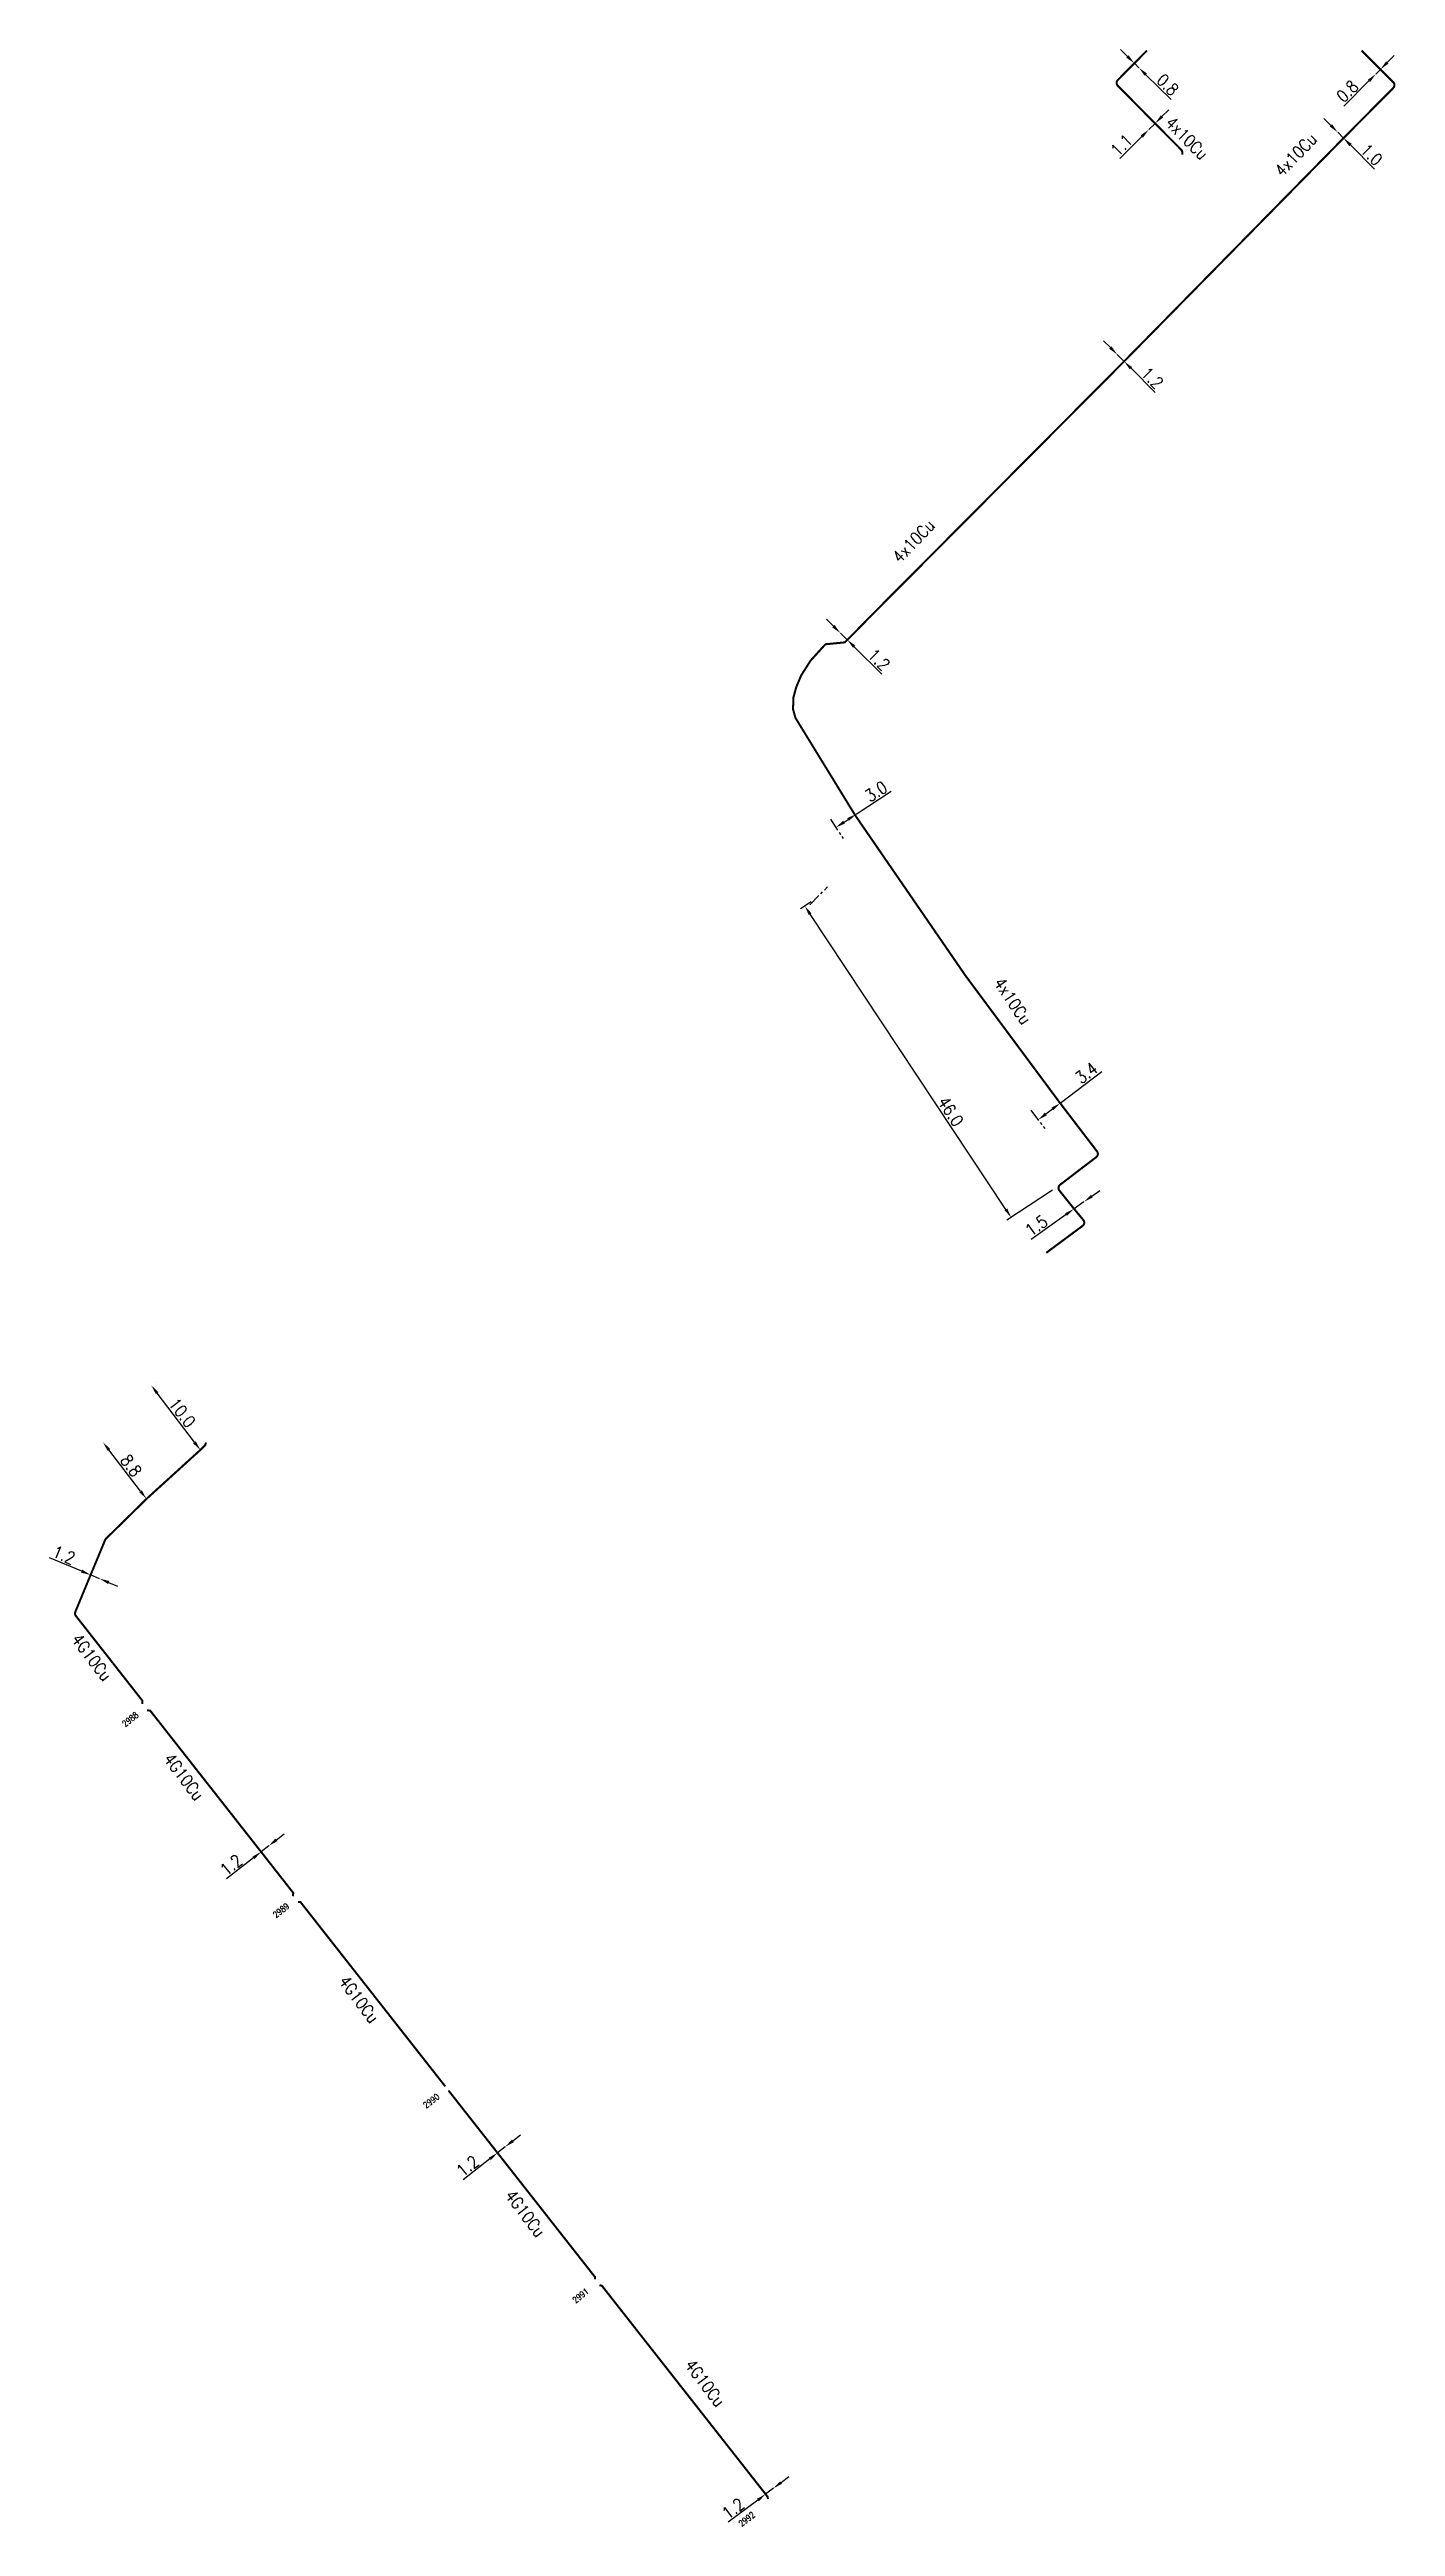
# Model space of a CAD drawing. Header units: millimetres. Extents: x 146415 to 147000, y 142979 to 144000.
# Drawn here: x 146415.2 to 146580.9, y 143695.1 to 144000.1 of the extents above; entities that cross this region are included whole.
import ezdxf

# ---------------------------------------------------------------- set-up
doc = ezdxf.new("R2010")
doc.units = ezdxf.units.MM
doc.header["$PDMODE"] = 34
doc.linetypes.add('CENTER', pattern=[50.8, 31.75, -6.35, 6.35, -6.35])
doc.linetypes.add('E_ST_CU', pattern=[2000, 1000, 1000])
doc.layers.get('Defpoints').update_dxf_attribs({"linetype": 'CONTINUOUS'})
doc.layers.add('E_100', color=3, linetype='CONTINUOUS')
doc.styles.get("Standard").update_dxf_attribs({"font": 'romans.shx', "width": 0.85})
doc.dimstyles.get("Standard").update_dxf_attribs({"dimtxt": 1.5, "dimasz": 1.2, "dimexe": 0.625, "dimexo": 0.625, "dimgap": 0.25, "dimtad": 1, "dimdec": 1, "dimzin": 0, "dimdsep": 46, "dimtxsty": 'Standard', "dimcen": -0.5, "dimadec": 0, "dimazin": 0, "dimtfac": 1, "dimtdec": 1, "dimtmove": 0, "dimatfit": 3, "dimfxl": 0, "dimtolj": 1, "dimtzin": 0, "dimarcsym": 0})

msp = doc.modelspace()

# ---------------------------------------------------------------- texts
at = {"layer": 'E_100', "linetype": 'Continuous', "width": 0.85}
for s, height, rotation, p in [('4x10Cu', 1.5, 314.7177, (146552.47, 143990.96)), ('4x10Cu', 1.5, 46.1742, (146566.98, 143984.36)), ('4x10Cu', 1.5, 46.1742, (146519.92, 143936.79)), ('4x10Cu', 1.5, 304.2573, (146531.39, 143885.17)), ('4G10Cu', 1.5, 307.1129, (146417.82, 143804.31)), ('2988', 0.75, 38.4552, (146424.53, 143793.53)), ('4G10Cu', 1.5, 307.1129, (146429.17, 143789.6)), ('2989', 0.75, 37.6008, (146443.08, 143770.01)), ('4G10Cu', 1.5, 307.1129, (146450.73, 143762.19)), ('2990', 0.75, 37.4634, (146461.58, 143746.55)), ('4G10Cu', 1.5, 307.1129, (146471.2, 143735.83)), ('2991', 0.75, 38.6777, (146479.98, 143722.55)), ('4G10Cu', 1.5, 307.1129, (146493.34, 143714.94)), ('2992', 0.75, 37.7935, (146500.43, 143695.05))]:
    msp.add_text(s, height=height, rotation=rotation, dxfattribs=at).set_placement(p)

# ---------------------------------------------------------------- blocks, each defined once
blk = doc.blocks.new('*D0')
at = {"layer": 'Defpoints', "color": 0, "linetype": 'Continuous', "transparency": 16777216}
for p in [(146541.36, 143857.36), (146542.58, 143858.23), (146542.58, 143858.23)]:
    blk.add_point(p, dxfattribs=at)
at = {"layer": 'E_100', "color": 0, "linetype": 'Continuous', "lineweight": -2, "transparency": 16777216}
for p, q in [((146540.99, 143857.87), (146540.99, 143857.87)), ((146542.58, 143858.23), (146541.36, 143857.36)), ((146542.22, 143858.74), (146542.22, 143858.74)), ((146543.56, 143858.93), (146544.53, 143859.62)), ((146540.38, 143856.67), (146536.07, 143853.6))]:
    blk.add_line(p, q, dxfattribs=at)
at = {"layer": 'E_100', "color": 0, "linetype": 'Continuous', "transparency": 16777216}
for points in [[(146540.26, 143856.83), (146540.49, 143856.5), (146541.36, 143857.36)], [(146543.44, 143859.09), (146543.67, 143858.76), (146542.58, 143858.23)]]:
    blk.add_solid(points, dxfattribs=at)
at = {"layer": 'E_100', "color": 0, "linetype": 'Continuous', "transparency": 16777216, "insert": (146536.71, 143855.28), "char_height": 1.5, "attachment_point": 5, "rotation": 35.4129}
blk.add_mtext('\\A1;1.5', dxfattribs=at)
blk = doc.blocks.new('*D1')
at = {"layer": 'Defpoints', "color": 0, "linetype": 'Continuous', "transparency": 16777216}
for p in [(146508.21, 143894.64), (146509.54, 143895.52), (146539.23, 143860.02)]:
    blk.add_point(p, dxfattribs=at)
at = {"layer": 'E_100', "color": 0, "linetype": 'Continuous', "lineweight": -2, "transparency": 16777216}
for p, q in [((146509.01, 143895.17), (146507.69, 143894.29)), ((146532.96, 143857.3), (146508.87, 143893.64)), ((146538.71, 143859.67), (146533.1, 143855.95))]:
    blk.add_line(p, q, dxfattribs=at)
at = {"layer": 'E_100', "color": 0, "linetype": 'Continuous', "transparency": 16777216}
for points in [[(146509.04, 143893.75), (146508.7, 143893.53), (146508.21, 143894.64)], [(146533.13, 143857.41), (146532.79, 143857.19), (146533.62, 143856.3)]]:
    blk.add_solid(points, dxfattribs=at)
at = {"layer": 'E_100', "color": 0, "linetype": 'Continuous', "transparency": 16777216, "insert": (146526.17, 143869.35), "char_height": 1.5, "attachment_point": 5, "rotation": 303.5392}
blk.add_mtext('\\A1;46.0', dxfattribs=at)
blk = doc.blocks.new('*D2')
at = {"layer": 'Defpoints', "color": 0, "linetype": 'Continuous', "transparency": 16777216}
for p in [(146539.64, 143870.38), (146536.94, 143868.32), (146536.94, 143868.32)]:
    blk.add_point(p, dxfattribs=at)
at = {"layer": 'E_100', "color": 0, "linetype": 'Continuous', "lineweight": -2, "transparency": 16777216}
for p, q in [((146539.64, 143870.38), (146544.76, 143874.29)), ((146537.89, 143869.05), (146538.69, 143869.66))]:
    blk.add_line(p, q, dxfattribs=at)
at = {"layer": 'E_100', "color": 0, "linetype": 'Continuous', "transparency": 16777216}
for points in [[(146537.77, 143869.21), (146538.02, 143868.89), (146536.94, 143868.32)], [(146538.57, 143869.81), (146538.81, 143869.5), (146539.64, 143870.38)]]:
    blk.add_solid(points, dxfattribs=at)
at = {"layer": 'E_100', "color": 0, "linetype": 'Continuous', "transparency": 16777216, "insert": (146542.87, 143874.1), "char_height": 1.5, "attachment_point": 5, "rotation": 37.3646}
blk.add_mtext('\\A1;3.4', dxfattribs=at)
blk = doc.blocks.new('*D3')
at = {"layer": 'Defpoints', "color": 0, "linetype": 'Continuous', "transparency": 16777216}
for p in [(146514.55, 143905.97), (146512.03, 143904.33), (146512.03, 143904.33)]:
    blk.add_point(p, dxfattribs=at)
at = {"layer": 'E_100', "color": 0, "linetype": 'Continuous', "lineweight": -2, "transparency": 16777216}
for p, q in [((146514.55, 143905.97), (146518.86, 143908.79)), ((146513.04, 143904.99), (146513.54, 143905.31))]:
    blk.add_line(p, q, dxfattribs=at)
at = {"layer": 'E_100', "color": 0, "linetype": 'Continuous', "transparency": 16777216}
for points in [[(146513.43, 143905.48), (146513.65, 143905.15), (146514.55, 143905.97)], [(146512.93, 143905.15), (146513.15, 143904.82), (146512.03, 143904.33)]]:
    blk.add_solid(points, dxfattribs=at)
at = {"layer": 'E_100', "color": 0, "linetype": 'Continuous', "transparency": 16777216, "insert": (146516.98, 143908.76), "char_height": 1.5, "attachment_point": 5, "rotation": 33.1545}
blk.add_mtext('\\A1;3.0', dxfattribs=at)
blk = doc.blocks.new('*D4')
at = {"layer": 'Defpoints', "color": 0, "linetype": 'Continuous', "transparency": 16777216}
for p in [(146512.59, 143928.27), (146512.59, 143928.27), (146513.44, 143927.43)]:
    blk.add_point(p, dxfattribs=at)
at = {"layer": 'E_100', "color": 0, "linetype": 'Continuous', "lineweight": -2, "transparency": 16777216}
for p, q in [((146511.73, 143929.11), (146510.88, 143929.96)), ((146512.59, 143928.27), (146513.44, 143927.43)), ((146514.29, 143926.58), (146517.69, 143923.22))]:
    blk.add_line(p, q, dxfattribs=at)
at = {"layer": 'E_100', "color": 0, "linetype": 'Continuous', "transparency": 16777216}
for points in [[(146511.87, 143929.26), (146511.59, 143928.97), (146512.59, 143928.27)], [(146514.43, 143926.73), (146514.15, 143926.44), (146513.44, 143927.43)]]:
    blk.add_solid(points, dxfattribs=at)
at = {"layer": 'E_100', "color": 0, "linetype": 'Continuous', "transparency": 16777216, "insert": (146517.33, 143924.99), "char_height": 1.5, "attachment_point": 5, "rotation": 315.3395}
blk.add_mtext('\\A1;1.2', dxfattribs=at)
blk = doc.blocks.new('*D5')
at = {"layer": 'Defpoints', "color": 0, "linetype": 'Continuous', "transparency": 16777216}
for p in [(146503.38, 143699.08), (146504.34, 143699.8), (146504.34, 143699.8)]:
    blk.add_point(p, dxfattribs=at)
at = {"layer": 'E_100', "color": 0, "linetype": 'Continuous', "lineweight": -2, "transparency": 16777216}
for p, q in [((146505.3, 143700.53), (146506.26, 143701.25)), ((146502.43, 143698.36), (146498.79, 143695.62)), ((146504.34, 143699.8), (146503.38, 143699.08))]:
    blk.add_line(p, q, dxfattribs=at)
at = {"layer": 'E_100', "color": 0, "linetype": 'Continuous', "transparency": 16777216}
for points in [[(146502.31, 143698.52), (146502.55, 143698.2), (146503.38, 143699.08)], [(146505.18, 143700.68), (146505.42, 143700.37), (146504.34, 143699.8)]]:
    blk.add_solid(points, dxfattribs=at)
at = {"layer": 'E_100', "color": 0, "linetype": 'Continuous', "transparency": 16777216, "insert": (146499.39, 143697.31), "char_height": 1.5, "attachment_point": 5, "rotation": 37.0456}
blk.add_mtext('\\A1;1.2', dxfattribs=at)
blk = doc.blocks.new('*D6')
at = {"layer": 'Defpoints', "color": 0, "linetype": 'Continuous', "transparency": 16777216}
for p in [(146470.37, 143741.11), (146471.31, 143741.85), (146471.31, 143741.85)]:
    blk.add_point(p, dxfattribs=at)
at = {"layer": 'E_100', "color": 0, "linetype": 'Continuous', "lineweight": -2, "transparency": 16777216}
for p, q in [((146471.31, 143741.85), (146470.37, 143741.11)), ((146472.25, 143742.59), (146473.19, 143743.33)), ((146469.42, 143740.37), (146466.13, 143737.77))]:
    blk.add_line(p, q, dxfattribs=at)
at = {"layer": 'E_100', "color": 0, "linetype": 'Continuous', "transparency": 16777216}
for points in [[(146469.3, 143740.52), (146469.55, 143740.21), (146470.37, 143741.11)], [(146472.13, 143742.75), (146472.38, 143742.43), (146471.31, 143741.85)]]:
    blk.add_solid(points, dxfattribs=at)
at = {"layer": 'E_100', "color": 0, "linetype": 'Continuous', "transparency": 16777216, "insert": (146466.69, 143739.49), "char_height": 1.5, "attachment_point": 5, "rotation": 38.1996}
blk.add_mtext('\\A1;1.2', dxfattribs=at)
blk = doc.blocks.new('*D7')
at = {"layer": 'Defpoints', "color": 0, "linetype": 'Continuous', "transparency": 16777216}
for p in [(146441.26, 143778.18), (146442.2, 143778.92), (146442.2, 143778.92)]:
    blk.add_point(p, dxfattribs=at)
at = {"layer": 'E_100', "color": 0, "linetype": 'Continuous', "lineweight": -2, "transparency": 16777216}
for p, q in [((146442.2, 143778.92), (146441.26, 143778.18)), ((146443.14, 143779.66), (146444.09, 143780.4)), ((146440.31, 143777.43), (146437.02, 143774.85))]:
    blk.add_line(p, q, dxfattribs=at)
at = {"layer": 'E_100', "color": 0, "linetype": 'Continuous', "transparency": 16777216}
for points in [[(146440.19, 143777.59), (146440.44, 143777.28), (146441.26, 143778.18)], [(146443.02, 143779.82), (146443.27, 143779.5), (146442.2, 143778.92)]]:
    blk.add_solid(points, dxfattribs=at)
at = {"layer": 'E_100', "color": 0, "linetype": 'Continuous', "transparency": 16777216, "insert": (146437.58, 143776.56), "char_height": 1.5, "attachment_point": 5, "rotation": 38.1585}
blk.add_mtext('\\A1;1.2', dxfattribs=at)
blk = doc.blocks.new('*D8')
at = {"layer": 'Defpoints', "color": 0, "linetype": 'Continuous', "transparency": 16777216}
for p in [(146420.27, 143812.28), (146421.38, 143811.82), (146421.38, 143811.82)]:
    blk.add_point(p, dxfattribs=at)
at = {"layer": 'E_100', "color": 0, "linetype": 'Continuous', "lineweight": -2, "transparency": 16777216}
for p, q in [((146419.17, 143812.74), (146415.22, 143814.39)), ((146421.38, 143811.82), (146420.27, 143812.28)), ((146422.49, 143811.36), (146423.6, 143810.9))]:
    blk.add_line(p, q, dxfattribs=at)
at = {"layer": 'E_100', "color": 0, "linetype": 'Continuous', "transparency": 16777216}
for points in [[(146419.24, 143812.93), (146419.09, 143812.56), (146420.27, 143812.28)], [(146422.57, 143811.54), (146422.41, 143811.17), (146421.38, 143811.82)]]:
    blk.add_solid(points, dxfattribs=at)
at = {"layer": 'E_100', "color": 0, "linetype": 'Continuous', "transparency": 16777216, "insert": (146416.98, 143814.74), "char_height": 1.5, "attachment_point": 5, "rotation": 337.4014}
blk.add_mtext('\\A1;1.2', dxfattribs=at)
blk = doc.blocks.new('*D9')
at = {"layer": 'Defpoints', "color": 0, "linetype": 'Continuous', "transparency": 16777216}
for p in [(146421.8, 143828.62), (146421.8, 143828.62), (146427.15, 143821.64)]:
    blk.add_point(p, dxfattribs=at)
at = {"layer": 'E_100', "color": 0, "linetype": 'Continuous', "lineweight": -2, "transparency": 16777216}
blk.add_line((146426.42, 143822.59), (146422.53, 143827.67), dxfattribs=at)
at = {"layer": 'E_100', "color": 0, "linetype": 'Continuous', "transparency": 16777216}
for points in [[(146422.69, 143827.79), (146422.37, 143827.55), (146421.8, 143828.62)], [(146426.58, 143822.71), (146426.27, 143822.47), (146427.15, 143821.64)]]:
    blk.add_solid(points, dxfattribs=at)
at = {"layer": 'E_100', "color": 0, "linetype": 'Continuous', "transparency": 16777216, "insert": (146425.27, 143825.74), "char_height": 1.5, "attachment_point": 5, "rotation": 307.515}
blk.add_mtext('\\A1;8.8', dxfattribs=at)
blk = doc.blocks.new('*D10')
at = {"layer": 'Defpoints', "color": 0, "linetype": 'Continuous', "transparency": 16777216}
for p in [(146427.73, 143835.63), (146427.73, 143835.63), (146433.78, 143827.67)]:
    blk.add_point(p, dxfattribs=at)
at = {"layer": 'E_100', "color": 0, "linetype": 'Continuous', "lineweight": -2, "transparency": 16777216}
for p, q in [((146428.23, 143836.01), (146428.23, 143836.01)), ((146433.05, 143828.62), (146428.46, 143834.68)), ((146434.27, 143828.04), (146434.27, 143828.04))]:
    blk.add_line(p, q, dxfattribs=at)
at = {"layer": 'E_100', "color": 0, "linetype": 'Continuous', "transparency": 16777216}
for points in [[(146428.62, 143834.8), (146428.3, 143834.56), (146427.73, 143835.63)], [(146433.21, 143828.74), (146432.89, 143828.5), (146433.78, 143827.67)]]:
    blk.add_solid(points, dxfattribs=at)
at = {"layer": 'E_100', "color": 0, "linetype": 'Continuous', "transparency": 16777216, "insert": (146431.55, 143832.25), "char_height": 1.5, "attachment_point": 5, "rotation": 307.1962}
blk.add_mtext('\\A1;10.0', dxfattribs=at)
blk = doc.blocks.new('*D20')
at = {"layer": 'Defpoints', "color": 0, "linetype": 'Continuous', "transparency": 16777216}
for p in [(146551.33, 143991.03), (146550.55, 143990.26), (146550.55, 143990.26)]:
    blk.add_point(p, dxfattribs=at)
at = {"layer": 'E_100', "color": 0, "linetype": 'Continuous', "lineweight": -2, "transparency": 16777216}
for p, q in [((146551.33, 143991.03), (146550.55, 143990.26)), ((146552.18, 143991.88), (146553.04, 143992.72)), ((146549.7, 143989.41), (146546.98, 143986.72))]:
    blk.add_line(p, q, dxfattribs=at)
at = {"layer": 'E_100', "color": 0, "linetype": 'Continuous', "transparency": 16777216}
for points in [[(146552.04, 143992.02), (146552.32, 143991.73), (146551.33, 143991.03)], [(146549.56, 143989.55), (146549.84, 143989.27), (146550.55, 143990.26)]]:
    blk.add_solid(points, dxfattribs=at)
at = {"layer": 'E_100', "color": 0, "linetype": 'Continuous', "transparency": 16777216, "insert": (146547.21, 143988.36), "char_height": 1.5, "attachment_point": 5, "rotation": 44.7177}
blk.add_mtext('\\A1;1.1', dxfattribs=at)
blk = doc.blocks.new('*D21')
at = {"layer": 'Defpoints', "color": 0, "linetype": 'Continuous', "transparency": 16777216}
for p in [(146548.78, 143998.43), (146549.35, 143997.87), (146549.35, 143997.87)]:
    blk.add_point(p, dxfattribs=at)
at = {"layer": 'E_100', "color": 0, "linetype": 'Continuous', "lineweight": -2, "transparency": 16777216}
for p, q in [((146547.93, 143999.28), (146547.07, 144000.12)), ((146548.78, 143998.43), (146549.35, 143997.87)), ((146550.2, 143997.03), (146553.32, 143993.96))]:
    blk.add_line(p, q, dxfattribs=at)
at = {"layer": 'E_100', "color": 0, "linetype": 'Continuous', "transparency": 16777216}
for points in [[(146548.07, 143999.42), (146547.79, 143999.13), (146548.78, 143998.43)], [(146550.34, 143997.17), (146550.06, 143996.89), (146549.35, 143997.87)]]:
    blk.add_solid(points, dxfattribs=at)
at = {"layer": 'E_100', "color": 0, "linetype": 'Continuous', "transparency": 16777216, "insert": (146552.89, 143995.79), "char_height": 1.5, "attachment_point": 5, "rotation": 315.3916}
blk.add_mtext('\\A1;0.8', dxfattribs=at)
blk = doc.blocks.new('*D22')
at = {"layer": 'Defpoints', "color": 0, "linetype": 'Continuous', "transparency": 16777216}
for p in [(146578.51, 143997.11), (146578.51, 143997.11), (146579.08, 143997.68)]:
    blk.add_point(p, dxfattribs=at)
at = {"layer": 'E_100', "color": 0, "linetype": 'Continuous', "lineweight": -2, "transparency": 16777216}
for p, q in [((146579.08, 143997.68), (146578.51, 143997.11)), ((146579.92, 143998.53), (146580.77, 143999.38)), ((146577.67, 143996.26), (146574.59, 143993.16))]:
    blk.add_line(p, q, dxfattribs=at)
at = {"layer": 'E_100', "color": 0, "linetype": 'Continuous', "transparency": 16777216}
for points in [[(146577.53, 143996.4), (146577.81, 143996.12), (146578.51, 143997.11)], [(146579.78, 143998.67), (146580.07, 143998.39), (146579.08, 143997.68)]]:
    blk.add_solid(points, dxfattribs=at)
at = {"layer": 'E_100', "color": 0, "linetype": 'Continuous', "transparency": 16777216, "insert": (146575, 143994.99), "char_height": 1.5, "attachment_point": 5, "rotation": 45.2168}
blk.add_mtext('\\A1;0.8', dxfattribs=at)
blk = doc.blocks.new('*D23')
at = {"layer": 'Defpoints', "color": 0, "linetype": 'Continuous', "transparency": 16777216}
for p in [(146546.68, 143962.57), (146546.68, 143962.57), (146547.52, 143961.72)]:
    blk.add_point(p, dxfattribs=at)
at = {"layer": 'E_100', "color": 0, "linetype": 'Continuous', "lineweight": -2, "transparency": 16777216}
for p, q in [((146545.83, 143963.42), (146544.98, 143964.27)), ((146546.68, 143962.57), (146547.52, 143961.72)), ((146548.37, 143960.87), (146551.34, 143957.91))]:
    blk.add_line(p, q, dxfattribs=at)
at = {"layer": 'E_100', "color": 0, "linetype": 'Continuous', "transparency": 16777216}
for points in [[(146545.97, 143963.56), (146545.69, 143963.28), (146546.68, 143962.57)], [(146548.51, 143961.01), (146548.23, 143960.73), (146547.52, 143961.72)]]:
    blk.add_solid(points, dxfattribs=at)
at = {"layer": 'E_100', "color": 0, "linetype": 'Continuous', "transparency": 16777216, "insert": (146550.99, 143959.68), "char_height": 1.5, "attachment_point": 5, "rotation": 315.0065}
blk.add_mtext('\\A1;1.2', dxfattribs=at)
blk = doc.blocks.new('*D24')
at = {"layer": 'Defpoints', "color": 0, "linetype": 'Continuous', "transparency": 16777216}
for p in [(146573.83, 143989.93), (146573.83, 143989.93), (146574.54, 143989.22)]:
    blk.add_point(p, dxfattribs=at)
at = {"layer": 'E_100', "color": 0, "linetype": 'Continuous', "lineweight": -2, "transparency": 16777216}
for p, q in [((146572.98, 143990.78), (146572.13, 143991.63)), ((146573.83, 143989.93), (146574.54, 143989.22)), ((146575.39, 143988.37), (146578.35, 143985.41))]:
    blk.add_line(p, q, dxfattribs=at)
at = {"layer": 'E_100', "color": 0, "linetype": 'Continuous', "transparency": 16777216}
for points in [[(146573.12, 143990.92), (146572.84, 143990.64), (146573.83, 143989.93)], [(146575.53, 143988.52), (146575.24, 143988.23), (146574.54, 143989.22)]]:
    blk.add_solid(points, dxfattribs=at)
at = {"layer": 'E_100', "color": 0, "linetype": 'Continuous', "transparency": 16777216, "insert": (146578, 143987.18), "char_height": 1.5, "attachment_point": 5, "rotation": 315.0065}
blk.add_mtext('\\A1;1.0', dxfattribs=at)

# ---------------------------------------------------------------- dimensions: what is measured, and where the dimension line sits
at = {"layer": 'E_100', "linetype": 'Continuous'}
for base, p1, p2, angle, picture, middle in [((146549.35, 143997.87), (146548.78, 143998.43), (146549.35, 143997.87), 135.3916, '*D21', (146552.19, 143995.07)), ((146578.51, 143997.11), (146579.08, 143997.68), (146578.51, 143997.11), 45.2168, '*D22', (146575.71, 143994.28)), ((146550.55, 143990.26), (146551.33, 143991.03), (146550.55, 143990.26), 44.7177, '*D20', (146547.91, 143987.65)), ((146573.83, 143989.93), (146574.54, 143989.22), (146573.83, 143989.93), 315.0065, '*D24', (146577.29, 143986.47)), ((146546.68, 143962.57), (146547.52, 143961.72), (146546.68, 143962.57), 315.0065, '*D23', (146550.28, 143958.97)), ((146512.59, 143928.27), (146513.44, 143927.43), (146512.59, 143928.27), 315.3395, '*D4', (146516.63, 143924.28)), ((146512.03, 143904.33), (146514.55, 143905.97), (146512.03, 143904.33), 33.1545, '*D3', (146517.53, 143907.92)), ((146508.21, 143894.64), (146539.23, 143860.02), (146509.54, 143895.52), 303.5392, '*D1', (146525.34, 143868.79)), ((146536.94, 143868.32), (146539.64, 143870.38), (146536.94, 143868.32), 37.3646, '*D2', (146543.48, 143873.31)), ((146542.58, 143858.23), (146541.36, 143857.36), (146542.58, 143858.23), 215.4129, '*D0', (146537.29, 143854.47)), ((146427.73, 143835.63), (146433.78, 143827.67), (146427.73, 143835.63), 307.1962, '*D10', (146430.75, 143831.65)), ((146421.8, 143828.62), (146427.15, 143821.64), (146421.8, 143828.62), 307.515, '*D9', (146424.48, 143825.13)), ((146421.38, 143811.82), (146420.27, 143812.28), (146421.38, 143811.82), 157.4014, '*D8', (146416.6, 143813.81)), ((146442.2, 143778.92), (146441.26, 143778.18), (146442.2, 143778.92), 218.1585, '*D7', (146438.19, 143775.77)), ((146471.31, 143741.85), (146470.37, 143741.11), (146471.31, 143741.85), 218.1996, '*D6', (146467.3, 143738.7)), ((146504.34, 143699.8), (146503.38, 143699.08), (146504.34, 143699.8), 217.0456, '*D5', (146499.99, 143696.52))]:
    dim = msp.add_linear_dim(base=base, p1=p1, p2=p2, angle=angle, dimstyle='Standard', dxfattribs=at)
    dim.commit()
    dim.dimension.update_dxf_attribs({"geometry": picture, "text_midpoint": middle, "dimtype": 160})

# ---------------------------------------------------------------- linework, layer by layer
at = {"layer": 'E_100', "linetype": 'E_ST_CU', "const_width": 0.25, "flags": 128}
for points in [[(146537.94, 143851.95), (146542.41, 143855.27, 0.430462), (146542.5, 143855.99), (146541.36, 143857.36), (146539.55, 143859.62, -0.420588), (146539.64, 143860.33), (146544.09, 143863.73, 0.414068), (146544.19, 143864.43), (146539.64, 143870.38), (146528.01, 143886.05), (146514.4, 143905.84), (146507.05, 143917.83), (146506.76, 143918.88), (146506.8, 143920.31), (146507.15, 143921.6), (146507.76, 143923.05), (146508.91, 143924.86), (146510.37, 143926.48), (146510.76, 143926.89), (146513.13, 143927.12), (146513.44, 143927.43), (146514.38, 143928.37), (146515.94, 143929.97), (146547.52, 143961.72), (146574.54, 143989.22), (146580.66, 143995.39, 0.413167), (146580.66, 143996.1), (146579.08, 143997.68), (146576.75, 144000)], [(146550.33, 144000), (146548.78, 143998.43), (146546.74, 143996.37, 0.411526), (146546.74, 143995.67), (146551.33, 143991.03), (146554.54, 143987.79, -0.199771), (146554.68, 143987.44), (146554.68, 143987.19)], [(146426.62, 143796.38), (146426.65, 143796.79), (146418.46, 143807.23, -0.270752), (146418.39, 143807.73), (146420.27, 143812.28), (146422.1, 143816.68), (146427.15, 143821.64), (146433.78, 143827.67), (146434.39, 143828.28), (146434.48, 143828.58)], [(146463.92, 143749.29, 0.089807), (146463.88, 143749.37), (146446.1, 143772.01), (146445.8, 143772)], [(146482.36, 143725.55), (146482.39, 143725.8), (146470.37, 143741.11), (146464.39, 143748.72, 0.090207), (146464.32, 143748.78, 0.090207)]]:
    msp.add_lwpolyline(points, format="xyb", dxfattribs=at)
at = {"layer": 'E_100', "color": 7, "linetype": 'CENTER', "ltscale": 0.05, "flags": 128}
for points in [[(146511.39, 143905.33), (146512.92, 143902.96)], [(146508.83, 143894.81), (146511.02, 143897.01)], [(146536.04, 143869.51), (146537.76, 143867.24)]]:
    msp.add_lwpolyline(points, dxfattribs=at)
at = {"layer": 'E_100', "linetype": 'E_ST_CU', "const_width": 0.25, "flags": 128}
for points in [[(146445.17, 143772.72), (146445.23, 143773.12), (146441.26, 143778.18), (146427.61, 143795.57), (146427.22, 143795.61)], [(146503.67, 143698.48), (146503.62, 143698.78), (146503.38, 143699.08), (146483.22, 143724.75), (146482.92, 143724.81)]]:
    msp.add_lwpolyline(points, dxfattribs=at)

msp.set_redraw_order([(e.dxf.handle, doc.entitydb.next_handle()) for e in msp.query("TEXT MTEXT ATTDEF DIMENSION ARC_DIMENSION")])  # texts and dimensions are drawn at this point

doc.saveas('drawing.dxf')
